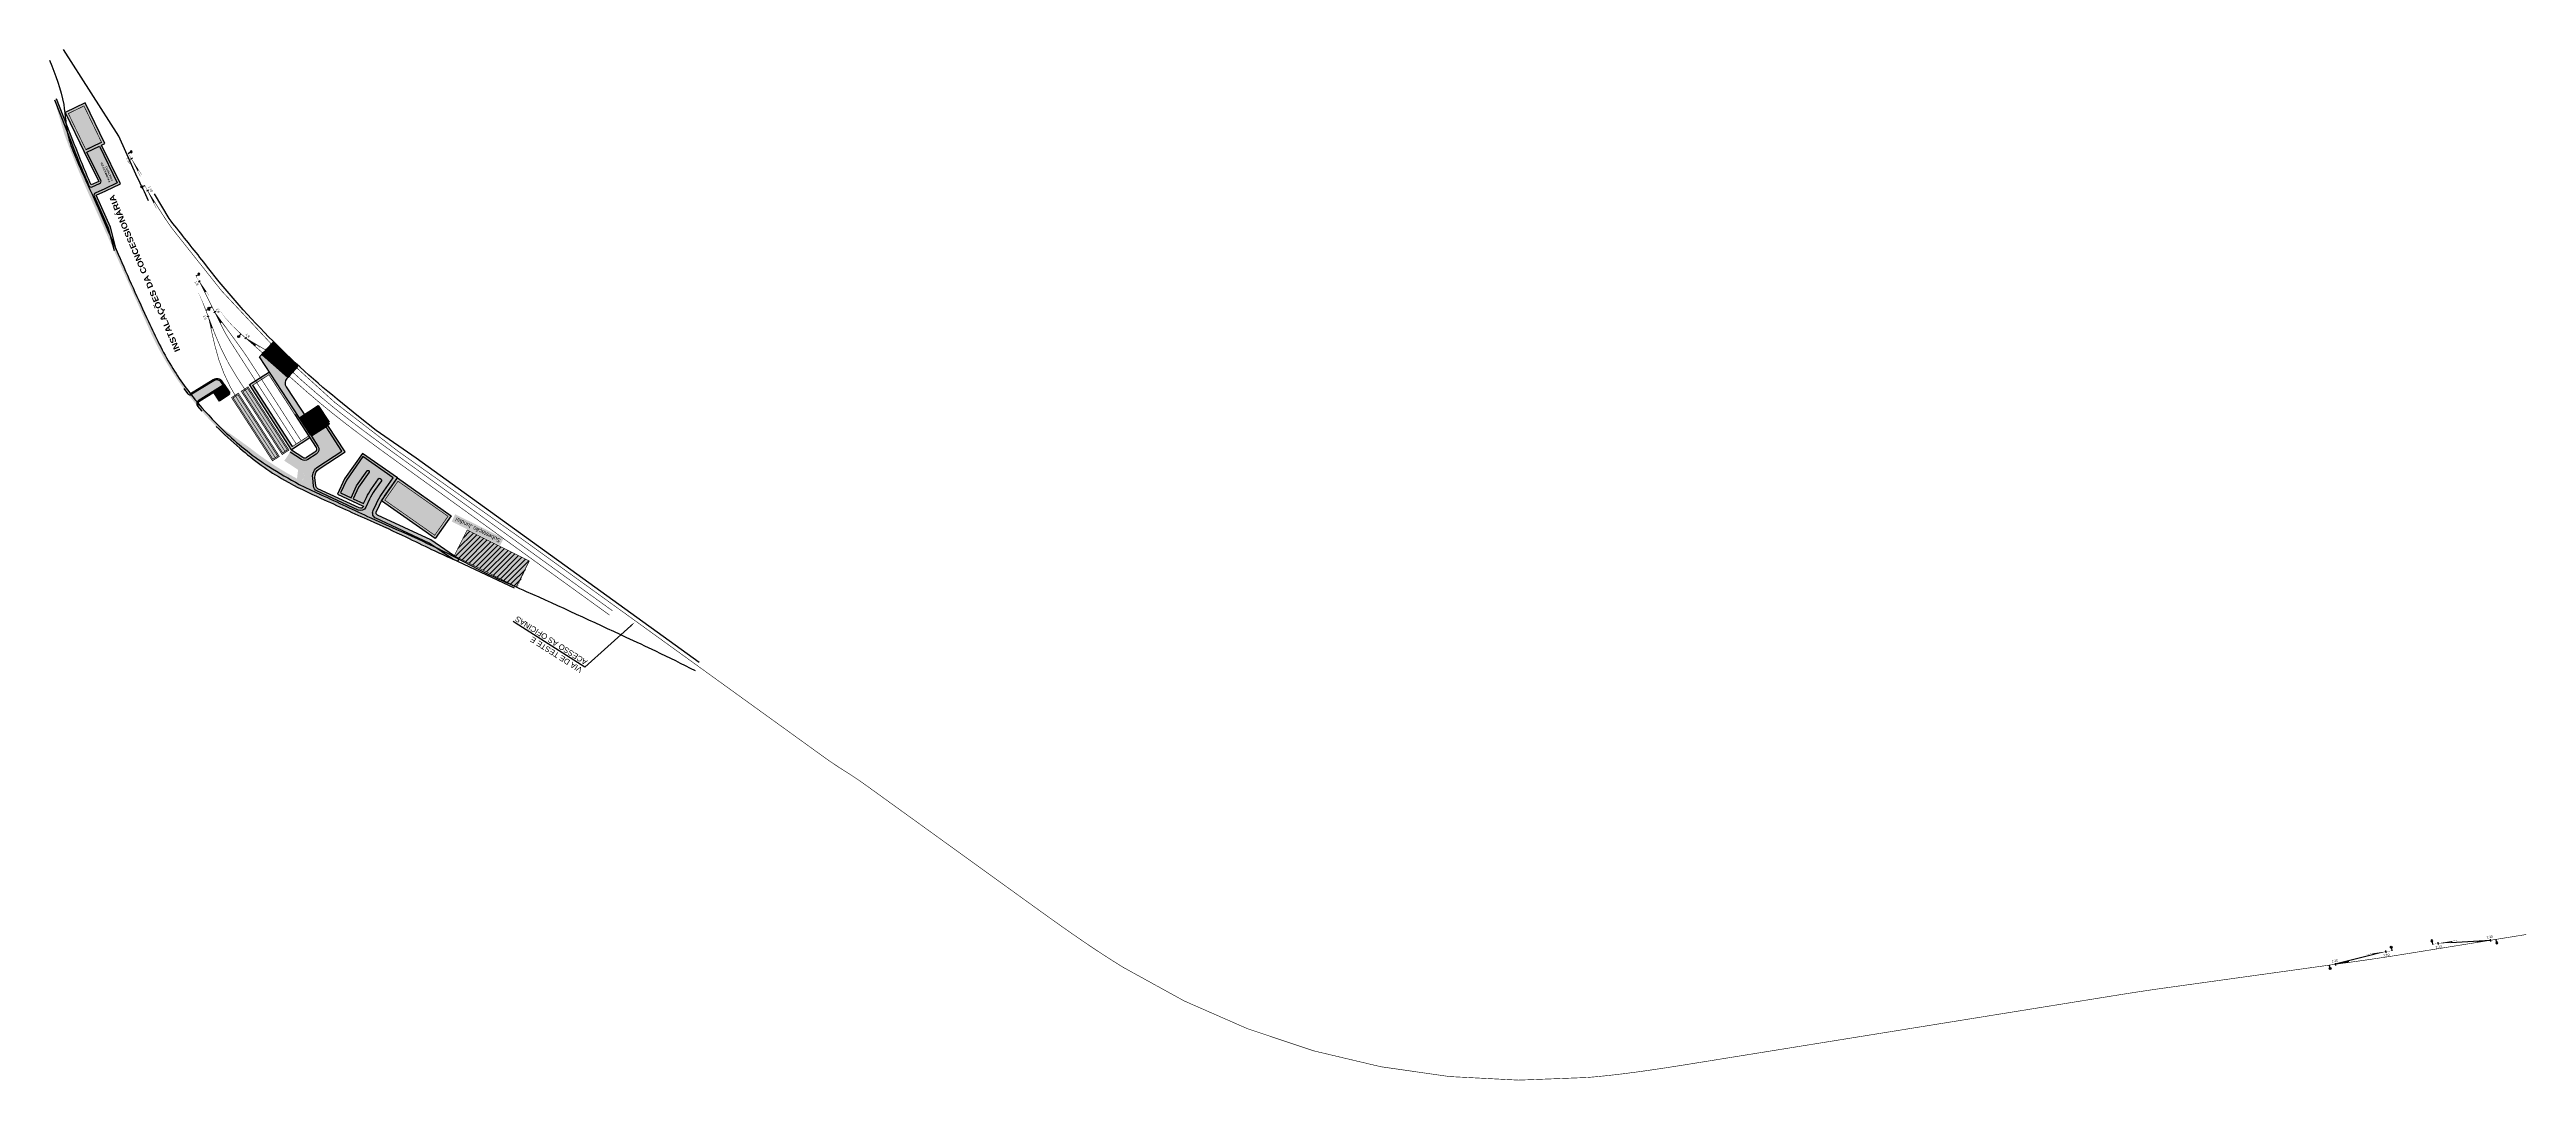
# Model space of a CAD drawing. Header units: metres. Extents: x 286532 to 329498, y 7396783 to 7466136.
# Drawn here: x 308363 to 310504, y 7432509 to 7433400 of the extents above; entities that cross this region are included whole.
import ezdxf
from ezdxf import colors
from ezdxf.entities.mleader import LeaderData, LeaderLine
from ezdxf.enums import TextEntityAlignment as Align
from ezdxf.math import Vec2, Vec3

# ---------------------------------------------------------------- set-up
doc = ezdxf.new("R2010")
doc.units = ezdxf.units.M
doc.header["$LTSCALE"] = 10
doc.linetypes.add('DASHED', pattern=[0.75, 0.5, -0.25])
for name, color, linetype, lineweight in [('_AUXILIAR', 7, 'Continuous', 30), ('_HATCH CALÇADA PÁTIO JUNDIAI', 254, 'Continuous', 30), ('_HATCH PAVIMENTO BASE DE OPERAÇÃO', 253, 'Continuous', 30), ('_HATCH_VIÁRIO JUNDIAI', 252, 'Continuous', 30), ('U-HZ-PATIO-JUNDIAI-VIAS', 7, 'Continuous', 30)]:
    doc.layers.add(name, color=color, linetype=linetype, lineweight=lineweight)
for name, color, linetype in [('_EDIFICACOES_PATIO_JUNDIAI', 40, 'Continuous'), ('_LIMITES', 130, 'FENCELINE2'), ('_VIA DE TESTE', 130, 'Continuous'), ('_ÁREA A DESAPROPRIAR', 11, 'Continuous'), ('TEXTO', 3, 'Continuous'), ('U-HZ-AMV', 3, 'Continuous')]:
    doc.layers.add(name, color=color, linetype=linetype)
doc.layers.add('Subestação', color=7, linetype='Continuous', true_color=0xf5f500)
doc.layers.add('Texto Subestação', color=7, linetype='Continuous', true_color=0xf0f000)
doc.styles.add('ARIAL', font='arial.ttf')
doc.styles.add('ARIAL_NEGRITO', font='ariblk.ttf')
doc.styles.get("Standard").update_dxf_attribs({"font": 'arial.ttf'})
doc.linetypes.add('FENCELINE2', pattern='A,0.25,-0.1,[132,ltypeshp.shx,S=0.1,R=0,X=-0.1,Y=0],-0.1,1', length=1.45)
pattern_1 = [(0, (0, 0), (0, 0.6985000000000001), [0.508, -0.1905]), (90, (0, 0), (-0.6985000000000001, 4.277078946022132e-17), [0.508, -0.1905])]

# ---------------------------------------------------------------- blocks, each defined once
blk = doc.blocks.new('AMV 1_8 - METADE')
at = {"layer": 'U-HZ-AMV'}
h = blk.add_hatch(color=250, dxfattribs=at)
h.dxf.hatch_style = 1
h.paths.add_polyline_path([(10.74000000001979, 1.534285713922665), (2.91038304567337e-11, 4.157563182616286e-12), (10.74000000001979, 4.157563182616286e-12)])
at = {"layer": 'U-HZ-AMV', "ltscale": 5}
blk.add_hatch(color=256, dxfattribs=at).paths.add_polyline_path([(-4.456666666927049, -3.066243269476607, 1), (-6.123333332972834, -3.066243269476607, 1)])
for p, q in [((-5.289999999949941, -2.232909936453715), (-5.289999999949941, 4.157563182616286e-12)), ((2.91038304567337e-11, 1.000000000004158), (-2.91038304567337e-11, -0.9999999999958424))]:
    blk.add_line(p, q, dxfattribs=at)
at = {"layer": 'U-HZ-AMV', "ltscale": 5, "const_width": 0.2, "flags": 128}
blk.add_lwpolyline([(-5.289999999949941, 4.157563182616286e-12), (14.70000000004075, 4.157563182616286e-12)], dxfattribs=at)
at = {"layer": 'U-HZ-AMV', "const_width": 0.2, "flags": 128}
blk.add_lwpolyline([(2.91038304567337e-11, 4.157563182616286e-12), (14.70000000004075, 2.099999999631629)], dxfattribs=at)
at = {"layer": 'U-HZ-AMV', "ltscale": 5}
blk.add_circle((-5.289999999949941, -3.066243269476607), 0.8333333330228923, dxfattribs=at)
at = {"layer": 'U-HZ-AMV', "style": 'ARIAL'}
blk.add_attdef('1:8', text='', height=2, dxfattribs=at).set_placement((1.818989403545856e-12, 3), align=Align.MIDDLE_CENTER)
blk = doc.blocks.new('A$C266F30CB')
at = {"layer": '_AUXILIAR'}
h = blk.add_hatch(dxfattribs=at)
h.set_pattern_fill('ANGLE', color=30, scale=0.1)
h.set_pattern_definition(pattern_1)
edge = h.paths.add_edge_path()
edge.add_arc((309060.9114227036, 7433651.616615461), 717.4999999701635, 225.0083573738877, 227.4046982952247, ccw=False)
edge.add_line((308553.6363164351, 7433144.193501564), (308555.6685479032, 7433146.40390044))
edge.add_arc((309060.9114227082, 7433651.61661545), 714.4999999644208, 224.9982898516547, 227.4046982943853)
edge.add_line((308577.3266715836, 7433125.63559067), (308575.2962247625, 7433123.427132904))
h = blk.add_hatch(dxfattribs=at)
h.set_pattern_fill('ANGLE', color=30, scale=0.1)
h.set_pattern_definition(pattern_1)
edge = h.paths.add_edge_path()
edge.add_line((308571.1370618779, 7433118.90333278), (308569.1060599391, 7433116.69427123))
edge.add_line((308569.1060599391, 7433116.69427123), (308546.9654644559, 7433136.114930829))
edge.add_arc((308712.8096578295, 7433325.186223004), 251.5000000009292, 228.6174161404287, 228.7443271103692, ccw=False)
edge.add_line((308546.5470760253, 7433136.482741605), (308548.5779832407, 7433138.69170013))
edge.add_arc((308712.8096579663, 7433325.186222883), 248.5000000002166, 228.6320587815642, 228.7443270688993)
edge.add_line((308548.9437252139, 7433138.370254392), (308571.1370618779, 7433118.90333278))
at = {"layer": '_HATCH PAVIMENTO BASE DE OPERAÇÃO'}
h = blk.add_hatch(color=256, dxfattribs=at)
h.dxf.hatch_style = 1
h.paths.add_polyline_path([(308553.6363164352, 7433144.193501564), (308549.5931612644, 7433139.795879647), (308551.6764148989, 7433141.959108501), (308574.1835647846, 7433122.216925106), (308575.2962247627, 7433123.427132902, -0.01045639083161931)])
h = blk.add_hatch(color=256, dxfattribs=at)
h.dxf.hatch_style = 1
h.paths.add_polyline_path([(308556.3459617321, 7433147.140703697), (308555.6685479035, 7433146.40390044, 0.01050032350321714), (308577.3266715834, 7433125.63559067), (308578.0034871902, 7433126.371743259, -0.01051504990565696)])
h = blk.add_hatch(color=256, dxfattribs=at)
h.dxf.hatch_style = 1
h.paths.add_polyline_path([(308549.5931612463, 7433139.795879628), (308548.577983241, 7433138.69170013, 0.0004898628163196319), (308548.943725186, 7433138.370254416), (308571.137061879, 7433118.903332779), (308572.1525628475, 7433120.007863555)])
at = {"layer": '_HATCH_VIÁRIO JUNDIAI', "ltscale": 0.7}
h = blk.add_hatch(color=256, dxfattribs=at)
h.dxf.hatch_style = 1
edge = h.paths.add_edge_path()
edge.add_arc((308712.8096579442, 7433325.186223025), 251.5000000920313, 228.6174161239336, 228.7443270432713, ccw=False)
edge.add_line((308546.5470760255, 7433136.482741605), (308544.6480252207, 7433134.417199451))
edge.add_line((308544.6480252207, 7433134.417199451), (308588.7462449622, 7433067.092880666))
edge.add_line((308588.7462449622, 7433067.092880666), (308592.9958768002, 7433069.724310664))
edge.add_line((308592.9958768002, 7433069.724310664), (308567.6532277186, 7433108.420599122))
edge.add_arc((308572.6723641218, 7433111.70819243), 5.999999999822085, 137.4046983113655, 213.2252698262949, ccw=False)
edge.add_line((308568.2554485862, 7433115.769086071), (308569.1060599427, 7433116.694271227))
edge.add_line((308569.1060599427, 7433116.694271227), (308546.9654642891, 7433136.114930975))
at = {"layer": '_EDIFICACOES_PATIO_JUNDIAI'}
blk.add_lwpolyline([(308551.6764148989, 7433141.959108501), (308549.5931612459, 7433139.795879628), (308572.1525628461, 7433120.007863556), (308574.1835647848, 7433122.216925106)], close=True, dxfattribs=at)
blk.add_lwpolyline([(308571.1370618779, 7433118.90333278), (308569.1060599391, 7433116.69427123), (308546.9654644559, 7433136.114930829, -0.0005537536271917465), (308546.5470760253, 7433136.482741605), (308548.5779832407, 7433138.69170013, 0.0004898628540760939), (308548.9437252139, 7433138.370254392), (308571.1370618779, 7433118.90333278)], format="xyb", dxfattribs=at)
blk.add_arc((309060.9114227526, 7433651.616615497), 713.5000000287584, 224.9949151813536, 227.4046982942477, dxfattribs=at)
at = {"layer": '_HATCH CALÇADA PÁTIO JUNDIAI', "ltscale": 0.7}
blk.add_lwpolyline([(308588.7462449622, 7433067.092880666), (308588.7462449622, 7433067.092880666), (308544.6480252207, 7433134.417199451), (308556.3459617321, 7433147.140703697)], dxfattribs=at)
blk.add_lwpolyline([(308575.2962247625, 7433123.427132904), (308577.3266715836, 7433125.63559067, -0.01050032350349385), (308555.6685479032, 7433146.40390044), (308553.6363164351, 7433144.193501564, 0.01045639083140397), (308575.296224762, 7433123.427132903), (308568.2554485872, 7433115.769086072, 0.3434521224169091), (308567.6532277187, 7433108.420599122), (308592.9288586312, 7433069.832541757)], format="xyb", dxfattribs=at)
blk = doc.blocks.new('A$C35DB650C')
at = {"layer": '_AUXILIAR'}
h = blk.add_hatch(dxfattribs=at)
h.set_pattern_fill('ANGLE', color=30, scale=0.1)
h.set_pattern_definition(pattern_1)
h.paths.add_polyline_path([(308551.6764148989, 7433141.959108501), (308549.5931612459, 7433139.795879628), (308572.1525628461, 7433120.007863556), (308574.1835647848, 7433122.216925106)])
at = {"layer": '_EDIFICACOES_PATIO_JUNDIAI'}
blk.add_lwpolyline([(308551.6764148989, 7433141.959108501), (308549.5931612459, 7433139.795879628), (308572.1525628461, 7433120.007863556), (308574.1835647848, 7433122.216925106)], close=True, dxfattribs=at)
blk = doc.blocks.new('AMV 1_10 METADE')
at = {"layer": 'U-HZ-AMV'}
h = blk.add_hatch(color=250, dxfattribs=at)
h.dxf.hatch_style = 1
h.paths.add_polyline_path([(11.97099999996135, 1.197100000455976), (0, 0), (11.97099999996135, 0)])
at = {"layer": 'U-HZ-AMV', "ltscale": 5}
blk.add_hatch(color=256, dxfattribs=at).paths.add_polyline_path([(-4.195666667015757, -3.066243269480765, 1), (-5.862333333061542, -3.066243269480765, 1)])
for p, q in [((-5.02900000003865, -2.232909936457872), (-5.02900000003865, 0)), ((0, 1), (-5.820766091346741e-11, -1))]:
    blk.add_line(p, q, dxfattribs=at)
at = {"layer": 'U-HZ-AMV', "const_width": 0.2, "flags": 128}
for points in [[(-5.02900000003865, 0), (16.99999999994179, 0)], [(0, 0), (16.99999999994179, 1.700000000186265)]]:
    blk.add_lwpolyline(points, dxfattribs=at)
at = {"layer": 'U-HZ-AMV', "ltscale": 5}
blk.add_circle((-5.02900000003865, -3.066243269480765), 0.8333333330228923, dxfattribs=at)
at = {"layer": 'U-HZ-AMV', "style": 'ARIAL'}
blk.add_attdef('1:10', text='', height=2, dxfattribs=at).set_placement((1.818989403545856e-12, 3), align=Align.MIDDLE_CENTER)
blk = doc.blocks.new('A$C5B173561')
at = {"layer": '_VIA DE TESTE', "lineweight": 30, "const_width": 0.5, "flags": 128}
blk.add_lwpolyline([(310503.7415865854, 7432635.343655031), (310396.098973114, 7432618.001887182, -0.005453378994177209), (310357.0810795887, 7432612.151758921), (310331.605928145, 7432608.615796996), (310191.6203002027, 7432589.185731916, 0.005453379051895151), (310152.9799122193, 7432583.39220476), (309792.3574295004, 7432525.294104254), (309789.1722231614, 7432524.781038046), (309785.9856794808, 7432524.268276132), (309782.7975994673, 7432523.756306769), (309779.607901973, 7432523.245637873), (309776.4165067144, 7432522.736778163), (309773.2233341243, 7432522.230237137), (309770.0258323035, 7432521.726135177), (309766.8285175209, 7432521.225710864), (309763.6291944563, 7432520.729140172), (309760.4277897018, 7432520.236936277), (309757.2242319835, 7432519.749613275), (309754.018452424, 7432519.267686171), (309750.810384915, 7432518.791670905), (309747.5999662531, 7432518.322084302), (309744.3871365541, 7432517.859444084), (309741.1718394795, 7432517.404268824), (309737.9540224615, 7432516.957077891), (309734.7336370817, 7432516.518391404), (309731.5106392666, 7432516.088730152), (309728.2849896851, 7432515.668615516), (309725.0566538766, 7432515.258569353), (309721.8256027237, 7432514.859113898), (309718.5918126669, 7432514.470771613), (309715.3552658721, 7432514.094065031), (309712.1159507352, 7432513.729516597), (309708.873862088, 7432513.377648471), (309705.6290013129, 7432513.038982302), (309702.3813770424, 7432512.714039029), (309699.1310048982, 7432512.403338572), (309695.8779082035, 7432512.107399612), (309692.627657218, 7432511.827216743, -0.1593152012575791), (309291.5073112856, 7432606.759544758), (309288.7118415738, 7432608.476578493), (309285.9210313933, 7432610.209239467), (309283.139468984, 7432611.954077308), (309280.3669264013, 7432613.7106003), (309277.6031698652, 7432615.478320844), (309274.8479600155, 7432617.256755382), (309272.1010521672, 7432619.045424293), (309269.3621965572, 7432620.843851796), (309266.6311385888, 7432622.651565852), (309263.9076190698, 7432624.468098054), (309261.1913744608, 7432626.292983526), (309258.4821371075, 7432628.125760796), (309255.7796354712, 7432629.965971695), (309253.083594368, 7432631.813161229), (309250.3937351936, 7432633.666877451), (309247.7097761499, 7432635.526671349), (309245.0314324678, 7432637.392096707), (309242.3584166347, 7432639.262709984), (309239.6904386116, 7432641.138070168), (309237.0272060482, 7432643.017738655), (309234.3684245036, 7432644.90127911), (309231.7137976585, 7432646.788257315), (309229.0630275284, 7432648.678241051), (309226.4158146754, 7432650.570799938), (309223.7736127084, 7432652.464248146), (309221.1323179342, 7432654.360881002), (309218.4936760165, 7432656.25880828), (309215.857383685, 7432658.157605415), (309213.223137246, 7432660.056848972), (309210.5906327912, 7432661.956116497), (309207.9595664035, 7432663.854986368), (309068.2334639161, 7432764.702534749, 0.01759247946469175), (309050.6968573991, 7432776.444126329), (309050.5113742184, 7432776.55907901, -0.01759247947794116), (309032.974767688, 7432788.300670599), (308779.5819521217, 7432971.187359429, 0.002190393344880833), (308767.1101002917, 7432980.106102801), (308664.0204116445, 7433053.146115814, -0.08097453129064323), (308469.303681388, 7433245.006949365, -0.01736818000461389), (308459.550670006, 7433259.371855842), (308447.7551283861, 7433278.114185586)], format="xyb", dxfattribs=at)
at = {"layer": 'U-HZ-PATIO-JUNDIAI-VIAS'}
blk.add_lwpolyline([(308434.4679830499, 7433304.794634335, 0, 0, 0), (308491.3712939101, 7433190.533381771, 0, 0.4999999999999999, -0.02379648120327077), (308497.117825634, 7433177.471804647, 0.4999999999999999, 0.4999999999999999, 0), (308506.0787801734, 7433154.153350589, 0.4999999999999999, 0.4999999999999999, 0.05209010959887896), (308524.9364696328, 7433117.118708035, 0.4999999999999999, 0.4999999999999999, 0), (308566.617721467, 7433052.808635474, 0, 0, 0)], format="xyseb", dxfattribs=at)
at = {"layer": '_AUXILIAR', "ltscale": 0.7}
ref = blk.add_blockref('AMV 1_10 METADE', (308433.8819959826, 7433305.711897792), dxfattribs=dict(at, xscale=-1, rotation=122.5721779228923))
ref.add_attrib('1:10', '1:10', dxfattribs={"layer": 'U-HZ-AMV', "ltscale": 0.7, "height": 2, "rotation": 302.5721779184851, "style": 'ARIAL'}).set_placement((308431.3756981107, 7433304.110767681), align=Align.MIDDLE_CENTER)
at = {"layer": '_AUXILIAR', "ltscale": 0.7, "rotation": 296.4737896136425}
blk.add_blockref('AMV 1_10 METADE', (308447.7551283861, 7433278.114185586), dxfattribs=at).add_auto_attribs({'1:10': '1:10'})
blk = doc.blocks.new('A$C5E787E11')
at = {"layer": 'U-HZ-PATIO-JUNDIAI-VIAS'}
for points in [[(308471.7190409844, 7433229.994899932, 0, 0, 0), (308508.1456821205, 7433177.19915058, 0, 0.4999999999999999, 0.06177769920487793), (308528.605374823, 7433154.214792648, 0.4999999999999999, 0.4999999999999999, 0), (308576.3014460683, 7433112.378105612, 0.4999999999999999, 0.4999999999999999, 0.01267379429535721), (308604.2475925867, 7433088.515251388, 0.4999999999999999, 0.4999999999999999, 0), (308606.2856420372, 7433086.868407452, 0.4999999999999999, 0.4999999999999999, 0), (308608.3388485161, 7433085.221167072, 0.4999999999999999, 0.4999999999999999, 0), (308610.3962736434, 7433083.581964989, 0.4999999999999999, 0.4999999999999999, 0), (308612.4576952357, 7433081.950576292, 0.4999999999999999, 0.4999999999999999, 0), (308614.522893642, 7433080.326773698, 0.4999999999999999, 0.4999999999999999, 0), (308616.5916517664, 7433078.71032769, 0.4999999999999999, 0.4999999999999999, 0), (308618.6637550146, 7433077.101006665, 0.4999999999999999, 0.4999999999999999, 0), (308620.738991103, 7433075.498577214, 0.4999999999999999, 0.4999999999999999, 0), (308622.8171502126, 7433073.902804096, 0.4999999999999999, 0.4999999999999999, 0), (308624.8980247671, 7433072.313450496, 0.4999999999999999, 0.4999999999999999, 0), (308626.981409418, 7433070.73027814, 0.4999999999999999, 0.4999999999999999, 0), (308629.0671010672, 7433069.153047357, 0.4999999999999999, 0.4999999999999999, 0), (308631.1548986165, 7433067.581517326, 0.4999999999999999, 0.4999999999999999, 0), (308633.2446030317, 7433066.015446105, 0.4999999999999999, 0.4999999999999999, 0), (308635.3360172114, 7433064.454590781, 0.4999999999999999, 0.4999999999999999, 0), (308637.4289459636, 7433062.898707545, 0.4999999999999999, 0.4999999999999999, 0), (308639.5231958447, 7433061.347551854, 0.4999999999999999, 0.4999999999999999, 0), (308641.6185750645, 7433059.800878541, 0.4999999999999999, 0.4999999999999999, 0), (308643.7148935669, 7433058.258441796, 0.4999999999999999, 0.4999999999999999, 0), (308645.8119626977, 7433056.719995428, 0.4999999999999999, 0.4999999999999999, 0), (308647.9095953551, 7433055.185292797, 0.4999999999999999, 0.4999999999999999, 0), (308650.0076113895, 7433053.654082886, 0.4999999999999999, 0.4999999999999999, 0), (308652.111508532, 7433052.121988853, 0.4999999999999999, 0.4999999999999999, 0), (308654.2090111293, 7433050.597558185, 0.4999999999999999, 0.4999999999999999, 0), (308656.3063403291, 7433049.075880896, 0.4999999999999999, 0.4999999999999999, 0), (308658.4033149467, 7433047.556710051, 0.4999999999999999, 0.4999999999999999, 0), (308660.4997548074, 7433046.039798734, 0.4999999999999999, 0.4999999999999999, 0), (308662.5954804608, 7433044.524900266, 0.4999999999999999, 0.4999999999999999, 0), (308664.6903132083, 7433043.011768176, 0.4999999999999999, 0.4999999999999999, 0), (308666.7840749737, 7433041.500156315, 0.4999999999999999, 0.4999999999999999, 0), (308670.4079207281, 7433038.884531377, 0.4999999999999999, 0.4999999999999999, 0.0009981394556538468), (308670.4565509643, 7433038.849578416, 0.4999999999999999, 0.4999999999999999, 0), (308670.5682860547, 7433038.768920222, 0.4999999999999999, 0.4999999999999999, 0), (308670.6985367597, 7433038.674897781, 0.4999999999999999, 0.4999999999999999, 0), (308670.8287809888, 7433038.580881542, 0.4999999999999999, 0.4999999999999999, 0), (308670.9590188597, 7433038.486871327, 0.4999999999999999, 0.4999999999999999, 0), (308671.089250438, 7433038.392867003, 0.4999999999999999, 0.4999999999999999, 0), (308671.2194753435, 7433038.298868755, 0.4999999999999999, 0.4999999999999999, 0), (308671.3496939792, 7433038.204876197, 0.4999999999999999, 0.4999999999999999, 0), (308671.4799057341, 7433038.110889685, 0.4999999999999999, 0.4999999999999999, 0), (308671.6101111495, 7433038.016908738, 0.4999999999999999, 0.4999999999999999, 0), (308671.740309721, 7433037.922933627, 0.4999999999999999, 0.4999999999999999, 0), (308671.8705017589, 7433037.82896404, 0.4999999999999999, 0.4999999999999999, 0), (308672.0006868474, 7433037.735000189, 0.4999999999999999, 0.4999999999999999, 0), (308672.1308654185, 7433037.641041669, 0.4999999999999999, 0.4999999999999999, 0), (308672.2610369649, 7433037.547088758, 0.4999999999999999, 0.4999999999999999, 0), (308672.3912017795, 7433037.453141155, 0.4999999999999999, 0.4999999999999999, 0), (308672.5213595325, 7433037.359199007, 0.4999999999999999, 0.4999999999999999, 0), (308672.6515105292, 7433037.265262006, 0.4999999999999999, 0.4999999999999999, 0), (308672.7816543317, 7433037.171330378, 0.4999999999999999, 0.4999999999999999, 0), (308672.9134879462, 7433037.076179211, 0.4999999999999999, 0.4999999999999999, 0), (308846.9760826479, 7432911.446210158, 0, 0, 0)], [(308502.5730728435, 7433159.055785736, 0.4999999999999999, 0.4999999999999999, 0), (308505.8594379758, 7433144.777277799, 0.4999999999999999, 0.4999999999999999, 0.08743106319216722), (308526.1635297576, 7433096.839215048, 0.4999999999999999, 0.4999999999999999, 0), (308558.2261199802, 7433047.369791433, 0, 0, 0)]]:
    blk.add_lwpolyline(points, format="xyseb", dxfattribs=at)
for points, const_width in [([(308492.6036377185, 7433199.725352696), (308512.0095124657, 7433160.758559338, 0.02749679000805672), (308520.1584228045, 7433146.427802674), (308576.2191088855, 7433059.351900175)], 0.5), ([(308580.4231704635, 7433062.058533924), (308536.08283588, 7433130.929875308, 0.01452446508520371), (308527.8707226182, 7433142.906197851), (308505.8899686093, 7433173.046539344)], 0.4999999999999999), ([(308532.5822620387, 7433150.726459512), (308548.4882641943, 7433141.260729524, -0.04338362696723255)], 0.5)]:
    blk.add_lwpolyline(points, format="xyb", dxfattribs=dict(at, const_width=const_width))
at = {"layer": 'U-HZ-AMV', "ltscale": 0.7}
ref = blk.add_blockref('AMV 1_8 - METADE', (308500.1509433863, 7433169.579386515), dxfattribs=dict(at, xscale=-1, rotation=111.0916637967078))
ref.add_attrib('1:8', '1:8', dxfattribs={"ltscale": 0.7, "height": 1.999999999999998, "rotation": 291.0916637231125, "style": 'ARIAL'}).set_placement((308497.3761100046, 7433168.509131231), align=Align.MIDDLE_CENTER)
for p, rotation in [((308505.8899686093, 7433173.046539344), 296.4737896117615), ((308532.5822620387, 7433150.726459512), 318.7443270553445)]:
    blk.add_blockref('AMV 1_8 - METADE', p, dxfattribs=dict(at, rotation=rotation)).add_auto_attribs({'1:8': '1:8'})
blk = doc.blocks.new('A$C5A2B7416')
at = {"layer": 'U-HZ-AMV', "ltscale": 0.7}
ref = blk.add_blockref('AMV 1_8 - METADE', (308492.6036377185, 7433199.725352696), dxfattribs=dict(at, xscale=-1, rotation=124.6038919652136))
ref.add_attrib('1:8', '1:8', dxfattribs={"ltscale": 0.7, "height": 1.999999999999998, "rotation": 304.6038918920286, "style": 'ARIAL'}).set_placement((308490.1556797489, 7433198.036374176), align=Align.MIDDLE_CENTER)
blk = doc.blocks.new('A$C6D46399C')
at = {"layer": 'U-HZ-PATIO-JUNDIAI-VIAS', "const_width": 0.5}
blk.add_lwpolyline([(308548.4882641943, 7433141.260729524, -0.04338362696723255), (308568.9355599693, 7433125.231544019, 0.01754136287264469), (308607.0789685048, 7433092.012868623), (308609.107786191, 7433090.373484407), (308611.148902687, 7433088.735943541), (308613.1946097156, 7433087.106077561), (308615.2446894861, 7433085.483664671), (308617.2989265111, 7433083.868480677), (308619.3571076304, 7433082.260299121), (308621.419021972, 7433080.658891422), (308623.4844607608, 7433079.064027124), (308625.5532174862, 7433077.475473893), (308627.6250876847, 7433075.89299774), (308629.6998689233, 7433074.316363152), (308631.777360841, 7433072.745333126), (308633.8573648985, 7433071.179669423), (308635.9396844521, 7433069.619132582), (308638.0241246215, 7433068.063482073), (308640.1104922754, 7433066.512476358), (308642.1985958825, 7433064.965873049), (308644.2882454111, 7433063.423429024), (308646.3792524213, 7433061.884900386), (308648.4714297389, 7433060.350042738), (308650.5645916026, 7433058.818611099), (308652.6585544526, 7433057.290359352), (308654.7571166952, 7433055.762147839), (308656.8516326962, 7433054.23988591), (308658.946400506, 7433052.720065616), (308661.0412396045, 7433051.202440911), (308663.1359703626, 7433049.686765632), (308665.2304137768, 7433048.172793688), (308667.3243914653, 7433046.660279069), (308669.4177255745, 7433045.14897592), (308673.0415712525, 7433042.533351039, 0.001195840592432685), (308673.0823665089, 7433042.504053921), (308673.202118778, 7433042.417608368), (308673.3323413281, 7433042.323606249), (308673.4625591171, 7433042.229609097), (308673.5927721895, 7433042.135616784), (308673.7229805667, 7433042.041629207), (308673.8531839966, 7433041.947646459), (308673.9833827459, 7433041.853668256), (308674.1135763126, 7433041.759694871), (308674.2437651751, 7433041.66572587), (308674.3739488753, 7433041.571761495), (308674.5041276411, 7433041.477801488), (308674.6343011878, 7433041.383845965), (308674.7644697936, 7433041.289894638), (308674.8946331035, 7433041.195947672), (308675.0247912653, 7433041.10200487), (308675.1549440839, 7433041.008066285), (308675.2850917122, 7433040.914131714), (308675.4152339329, 7433040.820201228), (308675.5470669179, 7433040.725050517), (308849.6096616201, 7432915.095081463)], format="xyb", dxfattribs=at)

msp = doc.modelspace()

# ---------------------------------------------------------------- hatches: boundary and pattern name
at = {"layer": '_EDIFICACOES_PATIO_JUNDIAI', "transparency": 33554559}
h = msp.add_hatch(color=256, dxfattribs=at)
h.dxf.hatch_style = 1
h.paths.add_polyline_path([(308392.8790962452, 7433351.202716616), (308408.1245200172, 7433319.697525711), (308394.6222953427, 7433313.163772666), (308379.3768715715, 7433344.66896357)])
h = msp.add_hatch(color=256, dxfattribs=at)
h.dxf.hatch_style = 1
h.paths.add_polyline_path([(308513.1537119576, 7433109.990776965), (308517.8855062725, 7433102.690083672), (308510.5848129793, 7433097.958289357), (308505.8530186643, 7433105.258982651)])
h = msp.add_hatch(color=256, dxfattribs=at)
h.dxf.hatch_style = 1
h.paths.add_polyline_path([(308526.0025380226, 7433101.684174433), (308521.8067372794, 7433098.964752413), (308556.1282196084, 7433046.010080423), (308560.3240203515, 7433048.729502445)])
h = msp.add_hatch(color=256, dxfattribs=at)
h.dxf.hatch_style = 1
h.paths.add_polyline_path([(308534.3941395099, 7433107.123018472), (308530.1983387662, 7433104.403596453), (308564.5198210948, 7433051.448924464), (308568.7156218388, 7433054.168346484)])
h = msp.add_hatch(color=256, dxfattribs=at)
h.dxf.hatch_style = 1
h.paths.add_polyline_path([(308595.1015541098, 7433089.132570535), (308602.9878779679, 7433076.96474838), (308590.8200558122, 7433069.078424522), (308582.9337319537, 7433081.246246677)])
h = msp.add_hatch(color=256, dxfattribs=at)
h.dxf.hatch_style = 1
h.paths.add_polyline_path([(308664.3212168363, 7433027.009861682), (308707.5330540423, 7432996.668847769), (308696.0402457426, 7432980.300727617), (308652.8284085359, 7433010.641741528)])
h = msp.add_hatch(color=256, dxfattribs=at)
h.dxf.hatch_style = 1
h.paths.add_polyline_path([(308724.1022942911, 7432984.898254776), (308777.7739767517, 7432958.077544464), (308766.5986807885, 7432935.714343438), (308712.9269983249, 7432962.535053752)])
at = {"layer": '_HATCH CALÇADA PÁTIO JUNDIAI', "ltscale": 0.7}
h = msp.add_hatch(color=256, dxfattribs=at)
h.dxf.hatch_style = 1
edge = h.paths.add_edge_path()
edge.add_line((308369.1186537697, 7433357.280672728), (308367.260341214, 7433356.54129837))
edge.add_line((308367.260341214, 7433356.54129837), (308382.0615257015, 7433319.340621018))
edge.add_arc((309115.4620470845, 7433597.643562344), 784.4289973704726, 200.7802133802438, 203.7030263779297)
edge.add_arc((308399.0376949866, 7433283.110124301), 2.000000000187708, 203.7030263839817, 294.0176713364629)
edge.add_line((308399.8517317512, 7433281.283284366), (308406.4241587927, 7433284.211946668))
edge.add_arc((308405.610122028, 7433286.038786603), 2.000000000594202, 294.017671337986, 385.9814088081271)
edge.add_line((308407.4079945089, 7433286.914945574), (308395.4934669491, 7433311.363478237))
edge.add_line((308395.4934669491, 7433311.363478237), (308406.2957384575, 7433316.59071864))
edge.add_line((308406.2957384575, 7433316.59071864), (308421.7062610683, 7433284.925838122))
edge.add_line((308421.7062610683, 7433284.925838122), (308410.9447304194, 7433279.657586608))
edge.add_line((308410.9447304194, 7433279.657586608), (308402.616980518, 7433275.954480003))
edge.add_arc((308403.4296027505, 7433274.127010411), 2.000000000585126, 113.9733145497375, 204.1614594388367)
edge.add_line((308401.6048114538, 7433273.308391621), (308413.8840933107, 7433245.936522173))
edge.add_line((308413.8840933107, 7433245.936522173), (308418.8768964474, 7433226.256026323))
edge.add_line((308418.8768964474, 7433226.256026323), (308420.7462683208, 7433227.094644386))
edge.add_line((308420.7462683208, 7433227.094644386), (308415.7799735809, 7433246.596675824))
edge.add_line((308415.7799735809, 7433246.596675824), (308403.4296027505, 7433274.127010412))
edge.add_line((308403.4296027505, 7433274.127010412), (308411.791014116, 7433277.845085285))
edge.add_line((308411.791014116, 7433277.845085285), (308424.3777781366, 7433284.006870329))
edge.add_line((308424.3777781366, 7433284.006870329), (308407.2208310767, 7433319.260228857))
edge.add_line((308407.2208310767, 7433319.260228857), (308392.8170010519, 7433312.290187213))
edge.add_line((308392.8170010519, 7433312.290187213), (308405.610122028, 7433286.038786603))
edge.add_line((308405.610122028, 7433286.038786603), (308399.0376949867, 7433283.1101243))
edge.add_arc((309115.4620471016, 7433597.643562349), 782.428997388161, 200.779043245041, 203.7030263777868, ccw=False)
edge.add_line((308383.9257531529, 7433320.065129127), (308369.1186537702, 7433357.280672729))
h = msp.add_hatch(color=256, dxfattribs=at)
h.dxf.hatch_style = 1
h.paths.add_polyline_path([(308410.7959837095, 7433318.768396165), (308393.8082257921, 7433353.874180317), (308376.7054078724, 7433345.598093129), (308393.6931657892, 7433310.492308975)])
h.paths.add_polyline_path([(308394.6222953402, 7433313.163772671), (308379.3768715685, 7433344.668963576), (308392.879096242, 7433351.202716622), (308408.1245200142, 7433319.697525717)], flags=16)
h = msp.add_hatch(color=256, dxfattribs=at)
h.dxf.hatch_style = 1
edge = h.paths.add_edge_path()
edge.add_line((308567.1167298609, 7433046.339687108), (308566.0048772691, 7433044.677082672))
edge.add_line((308566.0048772699, 7433044.677082673), (308577.9604682998, 7433036.868026446))
edge.add_line((308577.9604682995, 7433036.868026446), (308576.9940917187, 7433029.236731741))
edge.add_arc((308707.5363115676, 7433274.262827272), 277.6311557698413, 231.6601631947075, 241.95270846403838, ccw=False)
edge.add_line((308535.3148970336, 7433056.504146549), (308508.3117408595, 7433075.908857888))
edge.add_arc((308707.5363115051, 7433274.262827187), 281.1311556653859, 202.8769923017417, 224.8745362285231, ccw=False)
edge.add_line((308448.5184861259, 7433164.971963793), (308420.6853654947, 7433227.134424401))
edge.add_line((308420.6853654948, 7433227.134424401), (308418.8159936203, 7433226.295806338))
edge.add_line((308418.8159936196, 7433226.295806337), (308446.6845347396, 7433164.173763847))
edge.add_arc((308707.5363115076, 7433274.262827188), 283.1311556676532, 202.8815371832922, 224.910974007158)
edge.add_line((308507.0215169175, 7433074.370184851), (308526.4590106851, 7433060.759275995))
edge.add_arc((308720.9860747868, 7433296.992271952), 306.0176580633482, 230.5301064181494, 241.7275674788698)
edge.add_arc((308578.4046907395, 7433031.884408264), 5.000000000310562, 241.7275674844398, 358.6307671259073)
edge.add_arc((308573.5293186776, 7433030.212681692), 9.995211721246687, 8.934157696474946, 54.87223732534716)
edge.add_arc((308573.5261282041, 7433030.209070505), 10.00000102549611, 54.86919198291524, 56.8580992767995)
edge.add_line((308578.9932731976, 7433038.582262616), (308567.1167298616, 7433046.339687109))
edge = h.paths.add_edge_path()
edge.add_line((308603.6539745436, 7433075.232333045), (308601.9822311319, 7433074.134416748))
edge.add_line((308601.9822311316, 7433074.134416747), (308615.7983299785, 7433052.882749781))
edge.add_line((308615.7983299787, 7433052.882749781), (308595.0040187488, 7433039.40534432))
edge.add_arc((308600.4428627879, 7433031.013742835), 9.99999999921925, 122.9484606268129, 185.6070581899402)
edge.add_line((308590.4907090752, 7433030.036687838), (308591.2044642184, 7433022.766471813))
edge.add_arc((308596.1805410744, 7433023.254999309), 4.999999999032299, 185.6070581744973, 245.1073595559043)
edge.add_line((308594.0759445676, 7433018.71950887), (308629.768025969, 7433002.157368382))
edge.add_arc((308631.8726224765, 7433006.692858823), 5.000000000274428, 245.1073595501107, 335.1073595522066)
edge.add_line((308636.4081129183, 7433004.588262316), (308639.5640635433, 7433011.389463327))
edge.add_arc((308684.9189679824, 7432990.34349823), 50.00000003551033, 144.925545878664, 155.1073595462092, ccw=False)
edge.add_line((308643.9986675653, 7433019.075518997), (308649.8423185986, 7433027.398078617))
edge.add_arc((308649.0239125926, 7433027.972719031), 0.9999999990628979, 324.9255458579492, 444.9255458809265)
edge.add_arc((308648.2055065839, 7433028.547359446), 0.9999999997556819, 24.92554583313194, 144.9255458866961)
edge.add_line((308647.3871005765, 7433029.121999861), (308641.3898694405, 7433020.580710625))
edge.add_arc((308682.3101698284, 7432991.848689873), 50.00000000362572, 144.9255458724857, 155.1073595492743)
edge.add_line((308636.9552654164, 7433012.894654953), (308634.5286572554, 7433007.665216398))
edge.add_line((308634.5286572554, 7433007.665216398), (308625.4576763745, 7433011.874409414))
edge.add_line((308625.4576763743, 7433011.874409414), (308630.1342073458, 7433021.952522459))
edge.add_line((308630.1342073461, 7433021.952522459), (308639.2037884978, 7433034.869469316))
edge.add_arc((308638.3855411449, 7433035.44320308), 0.9993493702700619, 324.9628604695116, 468.3833182654717)
edge.add_arc((308638.3838764029, 7433035.44196625), 1.000000008146622, 108.2704541796213, 145.0010621908935)
edge.add_line((308637.5647137186, 7433036.015527505), (308628.3950085957, 7433022.955983544))
edge.add_line((308628.395008596, 7433022.955983543), (308623.6434801983, 7433012.716248015))
edge.add_line((308623.6434801979, 7433012.716248016), (308614.5724993155, 7433016.92544103))
edge.add_line((308614.5724993157, 7433016.925441029), (308619.6990148489, 7433027.973288973))
edge.add_line((308619.6990148491, 7433027.973288973), (308633.9792917268, 7433048.311337053))
edge.add_line((308633.9792917267, 7433048.311337053), (308660.1682839719, 7433029.922843771))
edge.add_line((308660.1682839722, 7433029.922843772), (308650.0858631899, 7433015.563405198))
edge.add_arc((308691.006163527, 7432986.831384476), 49.99999994471086, 144.9255458681154, 155.1073595555739)
edge.add_line((308645.6512591666, 7433007.877349527), (308642.7577995353, 7433001.641827206))
edge.add_arc((308647.2932899758, 7432999.537230698), 4.999999999884126, 155.1073595502413, 245.1073595585813)
edge.add_line((308645.1886934687, 7432995.001740256), (308691.2299917743, 7432973.637268902))
edge.add_line((308691.2299917742, 7432973.637268902), (308711.6028578898, 7432959.802759359))
edge.add_line((308711.6028578898, 7432959.80275936), (308715.9549852917, 7432957.743764298))
edge.add_line((308715.9549852918, 7432957.743764297), (308716.9182280368, 7432959.8195913))
edge.add_line((308716.9182280372, 7432959.8195913), (308692.7137657704, 7432976.256005418))
edge.add_line((308692.7137657701, 7432976.256005418), (308646.4514513733, 7432997.723034522))
edge.add_arc((308647.2932899761, 7432999.537230699), 2.00000000120919, 155.1073595724886, 245.107359570976, ccw=False)
edge.add_line((308645.4790937984, 7433000.379069301), (308648.2600572917, 7433006.372157899))
edge.add_arc((308693.6149616746, 7432985.32619284), 49.99999996826661, 144.925545872728, 155.1073595563374, ccw=False)
edge.add_line((308652.6946613148, 7433014.058213571), (308663.7727828246, 7433029.835734542))
edge.add_line((308663.7727828253, 7433029.835734542), (308633.4917605417, 7433051.097429899))
edge.add_line((308633.4917605412, 7433051.097429899), (308617.9598160996, 7433028.97675006))
edge.add_line((308617.9598160995, 7433028.97675006), (308611.916464536, 7433015.953083456))
edge.add_line((308611.9164645359, 7433015.953083456), (308633.6868186527, 7433005.851020221))
edge.add_line((308633.6868186529, 7433005.851020221), (308634.5939167414, 7433005.43010092))
edge.add_arc((308631.8726224765, 7433006.692858823), 2.999999999499415, 245.1073595210743, 335.1073595817166, ccw=False)
edge.add_line((308630.6098645711, 7433003.97156456), (308594.9177831706, 7433020.533705046))
edge.add_arc((308596.1805410747, 7433023.25499931), 2.99999999879573, 185.607058147065, 245.1073595472929, ccw=False)
edge.add_line((308593.1948949613, 7433022.961882812), (308592.4811398176, 7433030.232098836))
edge.add_arc((308600.4428627854, 7433031.013742835), 7.99999999649024, 122.9484606162012, 185.6070581986638, ccw=False)
edge.add_line((308596.0917875568, 7433037.727024023), (308618.5644190842, 7433052.292198293))
edge.add_line((308618.5644190845, 7433052.292198293), (308603.653974544, 7433075.232333045))
edge = h.paths.add_edge_path()
edge.add_line((308589.3420122233, 7433066.027079225), (308587.6702688113, 7433064.929162929))
edge.add_line((308587.6702688116, 7433064.929162929), (308593.3743413916, 7433056.224117144))
edge.add_arc((308590.8568609472, 7433054.592463932), 2.999999998599177, -57.05153938177318, 32.948460647214915, ccw=False)
edge.add_line((308592.4885141576, 7433052.074983487), (308585.2448794541, 7433047.380170522))
edge.add_arc((308583.6132262419, 7433049.897650966), 2.99999999878641, 236.8485586395086, 302.9484606568201, ccw=False)
edge.add_line((308581.9726646555, 7433047.385966735), (308572.0966609558, 7433053.836694989))
edge.add_line((308572.0966609556, 7433053.83669499), (308571.0083335234, 7433052.158981464))
edge.add_arc((308590.5556383897, 7433081.23465342), 35.03557944742806, 236.0874251365018, 237.5827320726036)
edge.add_line((308571.773721654, 7433051.658794497), (308580.8789569308, 7433045.711510581))
edge.add_arc((308583.6132262423, 7433049.897650966), 4.999999998472647, 236.8485586373587, 302.9484606459781)
edge.add_line((308586.332648262, 7433045.701850224), (308593.5762829656, 7433050.396663188))
edge.add_arc((308590.8568609458, 7433054.592463933), 5.000000000723566, 302.9484606268857, 392.9484606213297)
edge.add_line((308595.0526616891, 7433057.311885952), (308589.3420122237, 7433066.027079225))
h = msp.add_hatch(color=256, dxfattribs=at)
h.dxf.hatch_style = 1
h.paths.add_polyline_path([(308553.0970212602, 7433121.518200211), (308535.8238511473, 7433110.432991982), (308572.3208710927, 7433054.121679398), (308589.8091262366, 7433065.456332552)])
h.paths.add_polyline_path([(308587.0430371312, 7433066.04688404), (308572.9114225826, 7433056.887768503), (308538.5899402527, 7433109.842440492), (308552.7215548021, 7433119.001556031)], flags=16)
h = msp.add_hatch(color=256, dxfattribs=at)
h.dxf.hatch_style = 1
h.paths.add_polyline_path([(308505.0407450183, 7433113.793277074, -0.4090537268798936), (308511.8814970005, 7433112.269559579), (308513.273679923, 7433110.12155824), (308514.1169813797, 7433110.659053013), (308512.7206571503, 7433112.813443983, 0.4001927794101898), (308504.6682840255, 7433114.73619805), (308485.0663371437, 7433102.424515796, 0.0007365891985811256), (308485.5734819862, 7433101.769607194, 0.06446958602067372), (308486.2874305828, 7433102.103441734)])
h = msp.add_hatch(color=256, dxfattribs=at)
h.dxf.hatch_style = 1
h.paths.add_polyline_path([(308505.047244943, 7433103.692428125), (308504.5058042866, 7433104.527817812), (308491.6773012489, 7433096.356681445, 0.1177717484259685), (308490.7080529843, 7433095.354887972, 0.0009777911727140895), (308491.4092927026, 7433094.507969265, -0.1654450802174307), (308492.2147802637, 7433095.513404321)])
h = msp.add_hatch(color=256, dxfattribs=at)
h.dxf.hatch_style = 1
h.paths.add_polyline_path([(308517.8855062725, 7433102.690083672), (308510.5848129787, 7433097.958289357), (308505.8530186644, 7433105.258982651), (308513.1537119586, 7433109.990776965)], flags=16)
h.paths.add_polyline_path([(308514.1407606005, 7433110.674209167), (308504.5271239929, 7433104.546768756), (308509.9787340407, 7433096.135470574), (308519.5451597361, 7433102.33575278)])
h = msp.add_hatch(color=256, dxfattribs=at)
h.dxf.hatch_style = 1
h.paths.add_polyline_path([(308526.2978137675, 7433103.067218987), (308520.4236927268, 7433099.260028158), (308555.8329438643, 7433044.627035871), (308561.707064904, 7433048.4342267)])
h.paths.add_polyline_path([(308526.0025380226, 7433101.684174433), (308521.8067372794, 7433098.964752413), (308556.1282196084, 7433046.010080423), (308560.3240203515, 7433048.729502445)], flags=16)
h = msp.add_hatch(color=256, dxfattribs=at)
h.dxf.hatch_style = 1
h.paths.add_polyline_path([(308528.8152942137, 7433104.698872198), (308564.2245453506, 7433050.065879912), (308570.0986663914, 7433053.873070739), (308534.6894152552, 7433108.506063025)])
h.paths.add_polyline_path([(308530.1983387662, 7433104.403596453), (308564.5198210948, 7433051.448924464), (308568.7156218388, 7433054.168346484), (308534.3941395099, 7433107.123018472)], flags=16)
h = msp.add_hatch(color=256, dxfattribs=at)
h.dxf.hatch_style = 1
h.paths.add_polyline_path([(308595.4201633972, 7433092.318239714), (308579.4761205717, 7433081.984436039), (308589.8099242478, 7433066.040393215), (308605.7539670736, 7433076.374196892)])
h.paths.add_polyline_path([(308602.9878779679, 7433076.96474838), (308590.8200558114, 7433069.078424521), (308582.9337319541, 7433081.246246677), (308595.1015541111, 7433089.132570536)], flags=16)
h = msp.add_hatch(color=256, dxfattribs=at)
h.dxf.hatch_style = 1
h.paths.add_polyline_path([(308710.3191468882, 7432997.156378956), (308663.8336856508, 7433029.795954527), (308652.7555641434, 7433014.01843356, 0.02364786480111846), (308650.2251792091, 7433010.025813475), (308696.5277769277, 7432977.51463477)])
h.paths.add_polyline_path([(308707.5330540423, 7432996.668847769), (308696.0402457426, 7432980.300727617), (308652.8284085359, 7433010.641741528), (308664.3212168363, 7433027.009861682)], flags=16)
at = {"layer": '_HATCH_VIÁRIO JUNDIAI', "ltscale": 0.7}
h = msp.add_hatch(color=256, dxfattribs=at)
h.dxf.hatch_style = 1
h.paths.add_polyline_path([(308406.2957384574, 7433316.590718641), (308395.4934669493, 7433311.363478239), (308407.4079945092, 7433286.914945574, -0.4242880947950433), (308406.4241587932, 7433284.211946669), (308399.8517317509, 7433281.283284368, -0.4158229282940218), (308397.2064122641, 7433282.306132019, -0.01275386900962417), (308382.0615257014, 7433319.340621019), (308367.2603412153, 7433356.541298367), (308375.941525489, 7433326.737535764, 0.01855985256898116), (308398.069184071, 7433272.63870516), (308418.8768964471, 7433226.256026325), (308413.8840933106, 7433245.936522175), (308401.6048114537, 7433273.308391621, -0.4151756773845218), (308402.6169805184, 7433275.954480004), (308410.9447304194, 7433279.657586609), (308421.7062610686, 7433284.925838124)])
h = msp.add_hatch(color=256, dxfattribs=at)
h.dxf.hatch_style = 1
h.paths.add_polyline_path([(308513.2778212308, 7433110.115168608), (308511.8814970008, 7433112.269559577, 0.4090537268820444), (308505.0407450185, 7433113.793277072), (308486.2419320387, 7433102.075080319, -0.347433130211362), (308482.4636920789, 7433102.531030857, 0.01204091821613162), (308490.9946185531, 7433091.894902123, -0.4535004299865193), (308491.6773012489, 7433096.356681445)])
h = msp.add_hatch(color=256, dxfattribs=at)
h.dxf.hatch_style = 1
edge = h.paths.add_edge_path()
edge.add_line((308645.2495962959, 7432994.961960243), (308629.8289287959, 7433002.117588368))
edge.add_line((308629.8289287958, 7433002.117588368), (308594.1368473038, 7433018.679728897))
edge.add_line((308594.1368473032, 7433018.679728896), (308576.4688886508, 7433027.260615871))
edge.add_arc((308578.4655935668, 7433031.844628248), 5.000000000006369, 241.7275674758602, 246.4630133822399, ccw=False)
edge.add_arc((308721.0469776393, 7433296.952491977), 306.0176581103356, 230.530106419019, 241.7275674780195, ccw=False)
edge.add_line((308526.519913512, 7433060.719495981), (308507.0824197454, 7433074.330404836))
edge.add_spline(control_points=[(308507.0824197383, 7433074.330404842), (308513.7989669691, 7433067.944434032), (308522.1086932097, 7433060.043697626), (308530.8867296561, 7433052.63165503), (308532.5868552139, 7433051.230348266)], knot_values=[0, 0, 0, 0, 27.80873613103372, 34.40502633602057, 34.40502633602057, 34.40502633602057, 34.40502633602057], degree=3, periodic=0)
edge.add_spline(control_points=[(308532.5868552139, 7433051.230348266), (308543.0945275456, 7433042.569533622), (308563.9902424738, 7433027.771018284), (308601.2381441875, 7433010.611396119), (308629.1215803832, 7432997.866742891), (308646.3287112326, 7432990.214925174), (308649.374359637, 7432988.854739807)], knot_values=[34.40502633602057, 34.40502633602057, 34.40502633602057, 34.40502633602057, 75.17357768256109, 110.7174429400539, 157.2036120696068, 167.2094804437051, 167.2094804437051, 167.2094804437051, 167.2094804437051], degree=3, periodic=0)
edge.add_spline(control_points=[(308649.374359637, 7432988.854739807), (308656.645114717, 7432985.607623483), (308671.4235147055, 7432978.940025643), (308691.8513551413, 7432968.532260537), (308705.5292721242, 7432962.478200131), (308711.6637607165, 7432959.762979345)], knot_values=[167.2094804437051, 167.2094804437051, 167.2094804437051, 167.2094804437051, 191.0960913207091, 215.8401737104608, 235.9626277631472, 235.9626277631472, 235.9626277631472, 235.9626277631472], degree=3, periodic=0)
edge.add_line((308711.6637607165, 7432959.762979345), (308691.2908946009, 7432973.597488889))
edge.add_line((308691.2908946014, 7432973.597488889), (308645.2495962958, 7432994.961960243))
h = msp.add_hatch(color=256, dxfattribs=at)
h.dxf.hatch_style = 1
h.paths.add_polyline_path([(308602.1569929468, 7433074.117958215), (308589.4027685928, 7433065.948309216), (308595.0747016125, 7433057.331148923, -0.4183603287049579), (308593.6371857926, 7433050.356883175), (308586.3935510888, 7433045.662070211, -0.2966877081948722), (308580.9398597577, 7433045.671730568), (308571.0060367213, 7433052.160224731), (308567.2063461866, 7433046.281152242), (308579.0561416386, 7433038.541173568, -0.2121662217877221), (308583.464165894, 7433031.725151512, 0.02634116072949626), (308583.4490204629, 7433032.251391538), (308583.5521140476, 7433030.988348985, 0.01856610721395494), (308583.464165894, 7433031.725151512, -0.5326486980977789), (308576.4688886514, 7433027.260615871), (308594.1368473027, 7433018.679728898, -0.2656136592859726), (308591.2653670456, 7433022.726691798), (308590.5516119024, 7433029.996907824, -0.2804217059178183), (308595.0649215755, 7433039.365564307), (308615.8592328054, 7433052.842969768)])
h = msp.add_hatch(color=256, dxfattribs=at)
h.dxf.hatch_style = 1
edge = h.paths.add_edge_path()
edge.add_line((308629.8289287958, 7433002.117588368), (308645.2495962954, 7432994.961960243))
edge.add_arc((308647.3541928026, 7432999.497450684), 4.99999999998042, 155.1073595607964, 245.1073595574034, ccw=False)
edge.add_line((308642.8187023616, 7433001.602047191), (308645.7121619931, 7433007.837569511))
edge.add_line((308645.7121619931, 7433007.837569511), (308650.1467660182, 7433015.523625187))
edge.add_line((308650.1467660182, 7433015.523625187), (308660.2291867983, 7433029.883063757))
edge.add_line((308660.2291867983, 7433029.883063757), (308634.0401945509, 7433048.271557036))
edge.add_line((308634.0401945509, 7433048.271557036), (308619.7599176755, 7433027.933508959))
edge.add_line((308619.7599176755, 7433027.933508959), (308614.6334021424, 7433016.885661016))
edge.add_line((308614.6334021424, 7433016.885661016), (308623.7043830251, 7433012.676468002))
edge.add_line((308623.7043830251, 7433012.676468002), (308628.4559114227, 7433022.91620353))
edge.add_line((308628.4559114227, 7433022.91620353), (308637.6271313102, 7433035.977904827))
edge.add_arc((308638.4455376644, 7433035.403264169), 1.000000423627137, -34.99992179080499, 144.925545855549, ccw=False)
edge.add_line((308639.2646908383, 7433034.829688608), (308630.1951101725, 7433021.912742444))
edge.add_line((308630.1951101725, 7433021.912742444), (308625.5185792015, 7433011.8346294))
edge.add_line((308625.5185792015, 7433011.8346294), (308634.5895600819, 7433007.625436384))
edge.add_line((308634.5895600819, 7433007.625436384), (308637.0161682452, 7433012.854874942))
edge.add_line((308637.0161682452, 7433012.854874942), (308641.4507722677, 7433020.540930611))
edge.add_line((308641.4507722677, 7433020.540930611), (308647.4480034029, 7433029.082219846))
edge.add_arc((308648.2664094115, 7433028.50757943), 1.000000001122474, 54.92554601716199, 144.9255458756371, ccw=False)
edge.add_line((308648.8410498251, 7433029.32598544), (308649.6594558326, 7433028.751345024))
edge.add_arc((308649.0848154163, 7433027.932939016), 1.000000000414004, -35.0744540197731, 54.925545794159575, ccw=False)
edge.add_line((308649.9032214254, 7433027.358298603), (308644.0595703936, 7433019.035738985))
edge.add_line((308644.0595703936, 7433019.035738985), (308639.6249663696, 7433011.349683312))
edge.add_line((308639.6249663696, 7433011.349683312), (308636.4690157442, 7433004.548482302))
edge.add_arc((308631.9335253029, 7433006.65307881), 5.000000000804139, 245.1082155565128, 335.1073595434003, ccw=False)
edge.add_arc((308629.8289613623, 7433002.117569816), 3.747973465862897e-05, 150.3314497083338, 339.88345748522966, ccw=False)
at = {"layer": 'Subestação', "ltscale": 0.05}
h = msp.add_hatch(dxfattribs=at)
h.set_pattern_fill('ANSI31', color=256)
h.set_pattern_definition([(45, (0, 0), (-2.245064030267288, 2.245064030267288), [])])
h.paths.add_polyline_path([(308777.7739767517, 7432958.077544464), (308767.4397136733, 7432935.526585466), (308712.9256628801, 7432962.532381356), (308724.1022942886, 7432984.898254777)])

# ---------------------------------------------------------------- linework, layer by layer
at = {"layer": '_AUXILIAR', "ltscale": 0.7}
for p, q in [((308479.1144498939, 7433107.013963498), (308482.220498973, 7433102.807231057)), ((308504.5117547705, 7433114.641904975), (308485.0663371438, 7433102.424515794)), ((308505.0407450183, 7433113.793277072), (308486.2419320387, 7433102.075080319)), ((308513.2778212312, 7433110.115168608), (308491.6773010714, 7433096.356681332)), ((308505.047244943, 7433103.692428125), (308492.2147802635, 7433095.513404321)), ((308518.0529401605, 7433102.747629694), (308511.8814970008, 7433112.269559577)), ((308518.8921003091, 7433103.291514098), (308512.7302570871, 7433112.798632221))]:
    msp.add_line(p, q, dxfattribs=at)
for points in [[(308367.2603412136, 7433356.54129837), (308382.0615257011, 7433319.340621018, 0.01275386900971773), (308397.206412264, 7433282.306132018, 0.415822928285939), (308399.8517317508, 7433281.283284366), (308406.4241587923, 7433284.211946668, 0.4242880948371386), (308407.4079945086, 7433286.914945574), (308395.4934669487, 7433311.363478237), (308406.2957384571, 7433316.59071864), (308421.706261068, 7433284.925838122), (308410.944730419, 7433279.657586608), (308402.6169805177, 7433275.954480003, 0.4151756772525907), (308401.6048114534, 7433273.308391621), (308413.8840933103, 7433245.936522173), (308418.8768964471, 7433226.256026323)], [(308764.8752145328, 7432934.588596676), (308711.6637607165, 7432959.762979345), (308691.2908946014, 7432973.597488889), (308645.2495962959, 7432994.961960243, -0.4142135623880256), (308642.8187023616, 7433001.602047191), (308645.7121619931, 7433007.837569511, -0.04445579471357153), (308650.1467660182, 7433015.523625187), (308660.2291867983, 7433029.883063757), (308634.0401945534, 7433048.27155704), (308619.7599176755, 7433027.933508959), (308614.6334021424, 7433016.885661016), (308623.7043830247, 7433012.676468001), (308628.4559114227, 7433022.91620353), (308637.6271313102, 7433035.977904827, -0.160977797539602), (308638.1312764049, 7433036.351773512, -0.7231818666226149), (308639.2639433259, 7433034.828623997), (308630.1951101725, 7433021.912742444), (308625.5185792015, 7433011.8346294), (308634.5895600821, 7433007.625436384), (308637.0161682418, 7433012.854874934, -0.04445579472170812), (308641.4507722677, 7433020.540930611), (308647.4480034029, 7433029.082219846, -0.4142135622181556), (308648.8410498251, 7433029.32598544), (308649.6594558326, 7433028.751345024, -0.4142135623541895), (308649.9032214254, 7433027.358298603), (308644.0595703936, 7433019.035738985, 0.04445579470853302), (308639.6249663696, 7433011.349683312), (308636.4690157442, 7433004.548482302, -0.4142135623735835), (308629.8289287958, 7433002.117588368), (308594.1368473952, 7433018.679728855, -0.2656136646563586), (308591.2653670458, 7433022.726691796), (308590.5516119024, 7433029.996907824, -0.2804217059126433), (308595.0649215755, 7433039.365564307), (308615.8592328054, 7433052.842969768), (308602.1569929468, 7433074.117958215), (308589.4027685928, 7433065.948309216), (308595.1135645151, 7433057.272105938, -0.4142135623506477), (308593.6371857928, 7433050.356883175), (308586.3935510892, 7433045.662070211, -0.2966877081678341), (308580.9398597585, 7433045.671730567), (308571.0631311816, 7433052.122932234, -0.001639808193485667), (308571.0083335232, 7433052.158981464, -0.001639808193485667)]]:
    msp.add_lwpolyline(points, format="xyb", dxfattribs=at)
at = {"layer": '_AUXILIAR', "linetype": 'Continuous', "ltscale": 0.7}
for points in [[(308392.8219987194, 7433312.292605594), (308392.8170010515, 7433312.290187213), (308405.6101220277, 7433286.038786603), (308399.0376949863, 7433283.1101243, -0.01275897551791695), (308383.9257531525, 7433320.065129127), (308369.1186537699, 7433357.280672729)], [(308575.0091619997, 7433084.613969934), (308593.435244218, 7433056.18433713, -0.4142135623781486), (308592.5494169841, 7433052.035203472), (308585.3057822808, 7433047.340390507, -0.2966877081694215), (308582.0335674819, 7433047.346186721), (308572.1568389062, 7433053.797388389, -0.002245320594844583), (308572.0968612043, 7433053.836949518, -0.002245320594844583)], [(308716.015888119, 7432957.703984284), (308716.9791308635, 7432959.779811286), (308692.7746685965, 7432976.216225403), (308646.5123542, 7432997.683254507, -0.4142135623863678), (308645.5399966269, 7433000.339289287), (308648.3209601182, 7433006.332377885, -0.04445579471295142), (308652.7555641423, 7433014.018433559), (308663.8336856517, 7433029.795954527), (308633.552663368, 7433051.057649884), (308618.0207189267, 7433028.936970046), (308611.977367363, 7433015.913303442), (308633.7477214801, 7433005.811240207), (308634.6548195684, 7433005.390320906, -0.4142135623452762), (308630.6707673984, 7433003.931784544), (308594.9786859982, 7433020.493925032, -0.2656136646446889), (308593.2557977878, 7433022.922102796), (308592.5420426448, 7433030.192318823, -0.2804217059207595), (308596.1526903835, 7433037.68724401), (308618.6253219105, 7433052.252418278), (308603.7920929064, 7433075.258714726)]]:
    msp.add_lwpolyline(points, format="xyb", dxfattribs=at)
for points in [[(308408.0960396162, 7433317.461887909), (308410.7959837124, 7433318.768396161), (308393.8082257955, 7433353.874180313), (308376.7054078752, 7433345.598093123), (308393.6931657923, 7433310.492308971)], [(308407.2208310764, 7433319.260228857), (308394.6222953427, 7433313.163772667)], [(308395.4934669487, 7433311.363478237), (308406.2957384564, 7433316.590718641)], [(308420.7462683205, 7433227.094644386), (308415.7799735806, 7433246.596675824), (308403.4296027502, 7433274.127010412), (308411.7910141157, 7433277.845085285), (308424.3777781362, 7433284.006870329), (308408.0960396163, 7433317.461887909)], [(308588.1308059396, 7433064.368563744), (308572.3208710927, 7433054.121679398), (308535.8238511473, 7433110.432991982), (308553.0970212602, 7433121.518200211)], [(308509.9716225658, 7433096.094597727), (308504.5033447723, 7433104.5316126)], [(308514.1169813798, 7433110.659053011), (308518.8921003094, 7433103.291514098)], [(308589.8099242483, 7433066.040393215), (308579.4761205725, 7433081.98443604), (308595.4201633972, 7433092.318239715), (308604.6773871543, 7433078.035253834)]]:
    msp.add_lwpolyline(points, dxfattribs=at)
at = {"layer": '_AUXILIAR', "ltscale": 10}
msp.add_lwpolyline([(308663.8336856508, 7433029.795954527), (308710.3191468882, 7432997.156378956), (308696.5277769277, 7432977.51463477), (308650.0423156903, 7433010.154210343)], close=True, dxfattribs=at)
at = {"layer": '_AUXILIAR', "ltscale": 0.7}
for centre, radius, start, end in [((308484.6412940816, 7433104.693565558), 3.068958587567821, 217.9264718930534, 301.4367746157715), ((308507.6856962574, 7433109.550137557), 6, 32.94846062852741, 121.9372552990416), ((308507.6856962574, 7433109.550137557), 5, 32.94846062852741, 121.9372552990416), ((308493.289738648, 7433093.826850298), 3, 122.5122008521138, 220.6238575789215), ((308493.289738648, 7433093.826850298), 2, 122.5122008521138, 220.6238575789215)]:
    msp.add_arc(centre, radius, start, end, dxfattribs=at)
msp.add_spline([(308507.0824197383, 7433074.330404842), (308527.5380127527, 7433055.491760527), (308566.0635176116, 7433027.937927933), (308597.9134839741, 7433012.159905238), (308640.2361490809, 7432992.930866298), (308671.0834862126, 7432978.890141898), (308693.3301404298, 7432968.057044951), (308711.6637607165, 7432959.762979345)], degree=3, dxfattribs=at)
at = {"layer": '_EDIFICACOES_PATIO_JUNDIAI'}
for p, q in [((308513.1537119577, 7433109.990776967), (308505.8530186645, 7433105.258982653)), ((308518.6757113737, 7433101.790821698), (308509.8903601991, 7433096.07109661)), ((308491.0127378575, 7433091.873579348), (308494.7639335339, 7433087.500670652)), ((308604.3048864697, 7433075.465978417), (308589.6626345123, 7433065.933103273))]:
    msp.add_line(p, q, dxfattribs=at)
at = {"layer": '_EDIFICACOES_PATIO_JUNDIAI', "ltscale": 10}
for points, const_width in [([(308392.8790962452, 7433351.202716616), (308408.1245200172, 7433319.697525711), (308394.6222953427, 7433313.163772666), (308379.3768715715, 7433344.66896357), (308392.8790962452, 7433351.202716616)], 0.6), ([(308513.1537119576, 7433109.990776967), (308517.8855062725, 7433102.690083675), (308510.5848129793, 7433097.958289359), (308505.8530186642, 7433105.258982653), (308513.1537119577, 7433109.990776967)], 0.36), ([(308560.3240203522, 7433048.729502446), (308556.1282196084, 7433046.010080423), (308521.8067372794, 7433098.964752413), (308526.0025380226, 7433101.684174433), (308560.3240203524, 7433048.729502444)], 0.5999999999999999), ([(308534.3941395094, 7433107.123018473), (308568.7156218388, 7433054.168346484), (308564.5198210948, 7433051.448924464), (308530.1983387662, 7433104.403596453), (308534.3941395095, 7433107.123018472)], 0.5999999999999999), ([(308595.1015541098, 7433089.132570535), (308602.9878779679, 7433076.96474838), (308590.8200558122, 7433069.078424522), (308582.9337319533, 7433081.246246676), (308595.1015541098, 7433089.132570535)], 0.5999999999999999), ([(308664.3212168363, 7433027.009861682), (308707.5330540423, 7432996.668847769), (308696.0402457426, 7432980.300727617), (308652.8284085359, 7433010.641741528), (308664.3212168363, 7433027.009861682)], 0.5999999999999999), ([(308724.1022942911, 7432984.898254776), (308777.7739767517, 7432958.077544464), (308766.5986807885, 7432935.714343438), (308712.9269983249, 7432962.535053752), (308724.1022942911, 7432984.898254776)], 0.5999999999999999)]:
    msp.add_lwpolyline(points, dxfattribs=dict(at, const_width=const_width))
at = {"layer": '_EDIFICACOES_PATIO_JUNDIAI'}
for points in [[(308505.8530186646, 7433105.258982653), (308513.1537119579, 7433109.990776967)], [(308510.5848129794, 7433097.958289361), (308517.8855062727, 7433102.690083675)], [(308590.8200558125, 7433069.078424523), (308602.9878779679, 7433076.96474838)]]:
    msp.add_lwpolyline(points, dxfattribs=at)
at = {"layer": '_EDIFICACOES_PATIO_JUNDIAI', "color": 146, "linetype": 'DASHED', "ltscale": 10, "true_color": 0x105689, "const_width": 0.5999999999999999}
msp.add_lwpolyline([(308552.7215548021, 7433119.001556031), (308587.0430371312, 7433066.04688404), (308572.9114225826, 7433056.887768503), (308538.5899402527, 7433109.842440492), (308552.7215548021, 7433119.001556031)], dxfattribs=at)
at = {"layer": '_HATCH CALÇADA PÁTIO JUNDIAI', "ltscale": 0.7, "const_width": 0.5999999999999999}
for points in [[(308561.707064904, 7433048.4342267), (308555.8329438643, 7433044.627035871), (308520.4236927268, 7433099.260028158), (308526.2978137675, 7433103.067218987)], [(308534.6894152552, 7433108.506063025), (308570.0986663914, 7433053.873070739), (308564.2245453506, 7433050.065879912), (308528.8152942137, 7433104.698872198)]]:
    msp.add_lwpolyline(points, close=True, dxfattribs=at)
at = {"layer": '_LIMITES', "ltscale": 0.05}
msp.add_lwpolyline([(308448.6950419797, 7433269.104329313, 0.01742530863020516), (308438.8873253647, 7433289.637497899), (308423.0220153264, 7433325.015327132), (308375.1670518595, 7433399.942052891)], format="xyb", dxfattribs=at)
at = {"layer": '_LIMITES', "ltscale": 0.05, "flags": 128}
msp.add_lwpolyline([(308924.5526221208, 7432870.254309851), (308679.9363652038, 7433046.806502692), (308645.4516351072, 7433070.742865547), (308630.0341792888, 7433082.993456599), (308611.7979499818, 7433097.842213219, -0.06002429721421319), (308493.1189825165, 7433220.361766422, -0.0002387499589575631), (308466.4986237299, 7433253.898772683), (308453.8232511577, 7433275.410479663)], format="xyb", dxfattribs=at)
at = {"layer": '_LIMITES'}
msp.add_lwpolyline([(308579.0161270353, 7433024.219785843), (308593.6286437915, 7433017.243607661)], dxfattribs=at)
at = {"layer": '_LIMITES', "ltscale": 0.05}
for points, knots in [([(308363.1158707773, 7433390.644422094), (308368.1125396976, 7433378.15213538), (308376.7227167102, 7433356.625634102), (308377.1507059161, 7433330.017123802), (308384.6516888263, 7433308.226612037), (308400.1129791364, 7433275.158070221), (308421.5274125829, 7433224.865780018), (308445.418018168, 7433171.082120463), (308466.7990203616, 7433126.694744543), (308490.284841522, 7433094.594998207), (308518.2759127776, 7433065.099828581), (308547.6770866814, 7433041.639884898), (308570.1171207124, 7433029.166381841), (308579.0161270353, 7433024.219785843)], [0, 0, 0, 0, 40.02339305617571, 68.96764711830944, 78.37097583961395, 108.925832213734, 178.4590367757933, 242.3069962527081, 285.6016161337702, 325.8894068891606, 361.0032130831499, 407.44364841617, 437.9637637706294, 437.9637637706294, 437.9637637706294, 437.9637637706294]), ([(308593.6286437915, 7433017.243607661), (308595.0649559983, 7433016.582568465), (308610.8037196868, 7433009.362402057), (308649.9036201449, 7432990.735408156), (308694.5724337826, 7432971.90535302), (308738.1175640271, 7432948.133210243), (308788.7203552892, 7432926.109508785), (308841.197050057, 7432901.69202444), (308889.8870097711, 7432878.999551834), (308909.7263183983, 7432869.137472832), (308921.1312541401, 7432863.468103026)], [454.156960460671, 454.156960460671, 454.156960460671, 454.156960460671, 458.8991056590469, 506.0897682108796, 584.1274025019704, 604.0929719558309, 654.8522143578746, 749.5322111386732, 777.7879712769446, 815.9953321667882, 815.9953321667882, 815.9953321667882, 815.9953321667882])]:
    msp.add_open_spline(points, degree=3, knots=knots, dxfattribs=at)
at = {"layer": '_ÁREA A DESAPROPRIAR'}
msp.add_line((308538.5899402527, 7433109.842440492), (308572.9114225825, 7433056.887768504), dxfattribs=at)
at = {"layer": 'Subestação', "const_width": 0.2, "flags": 128}
msp.add_lwpolyline([(308777.7739767517, 7432958.077544464), (308767.4397136733, 7432935.526585466), (308712.9256628801, 7432962.532381356), (308724.1022942886, 7432984.898254777), (308777.7739767517, 7432958.077544464)], dxfattribs=at)
at = {"layer": 'U-HZ-PATIO-JUNDIAI-VIAS'}
for p, q in [((310438.5911039506, 7432628.306303354), (310472.8464260728, 7432630.366288875)), ((310438.5911039506, 7432628.306303354), (310472.8464260728, 7432630.366288875)), ((310372.0607554665, 7432617.948507077), (310338.7586551032, 7432609.66353602)), ((310372.0607554665, 7432617.948507077), (310338.7586551032, 7432609.66353602))]:
    msp.add_line(p, q, dxfattribs=at)
at = {"layer": 'U-HZ-PATIO-JUNDIAI-VIAS', "const_width": 0.4999999999999999}
for points in [[(308580.4231704635, 7433062.058533924), (308536.08283588, 7433130.929875308, 0.01452446508520371), (308527.8707226182, 7433142.906197851), (308507.2055212667, 7433171.242633694)], [(308849.5939189297, 7432915.106443776), (308675.5470669179, 7433040.725050517), (308675.4152339195, 7433040.820201239), (308675.285091729, 7433040.914131703), (308675.1549440812, 7433041.008066288), (308675.0247912634, 7433041.102004873), (308674.8946330959, 7433041.195947679), (308674.7644697892, 7433041.289894641), (308674.6343012002, 7433041.383845958), (308674.504127635, 7433041.477801491), (308674.3739488705, 7433041.571761498), (308674.2437651781, 7433041.665725869), (308674.1135763214, 7433041.759694866), (308673.9833827384, 7433041.85366826), (308673.8531840014, 7433041.947646455), (308673.7229805685, 7433042.041629205), (308673.592772187, 7433042.135616784), (308673.4625591211, 7433042.229609094), (308673.33234134, 7433042.323606241), (308673.2021187713, 7433042.417608373), (308673.0823665009, 7433042.504053926, -0.001195841103920233), (308673.0415712276, 7433042.533351056), (308669.4177255745, 7433045.14897592), (308668.8128245556, 7433045.58569016)]]:
    msp.add_lwpolyline(points, format="xyb", dxfattribs=at)
at = {"layer": 'U-HZ-PATIO-JUNDIAI-VIAS'}
msp.add_lwpolyline([(308502.5730728435, 7433159.055785736, 0.4999999999999999, 0.4999999999999999, 0), (308505.8594379758, 7433144.777277799, 0.4999999999999999, 0.4999999999999999, 0.08743106319216722), (308526.1635297576, 7433096.839215048, 0.4999999999999999, 0.4999999999999999, 0), (308558.2261199802, 7433047.369791433, 0, 0, 0)], format="xyseb", dxfattribs=at)

# ---------------------------------------------------------------- block references
at = {"layer": '_AUXILIAR'}
ref = msp.add_blockref('AMV 1_10 METADE', (310427.703538653, 7432627.651566354), dxfattribs=dict(at, xscale=-1, rotation=189.1520001579418))
ref.add_attrib('1:10', '1:10', dxfattribs={"layer": 'U-HZ-AMV', "height": 2, "rotation": 9.152000137531036, "style": 'ARIAL'}).set_placement((310428.1765782898, 7432624.71534767), align=Align.MIDDLE_CENTER)
ref = msp.add_blockref('AMV 1_10 METADE', (310472.8464260829, 7432630.366288876), dxfattribs=dict(at, xscale=-1, rotation=9.152000159360623))
ref.add_attrib('1:10', '1:10', dxfattribs={"layer": 'U-HZ-AMV', "height": 2, "rotation": 9.152000143640713, "style": 'ARIAL'}).set_placement((310472.2009024596, 7432633.300974624), align=Align.MIDDLE_CENTER)
at = {"layer": '_AUXILIAR', "rotation": 8.259963186252264}
msp.add_blockref('AMV 1_10 METADE', (310338.7586550934, 7432609.663536018), dxfattribs=at).add_auto_attribs({'1:10': '1:10'})
at = {"layer": '_AUXILIAR'}
ref = msp.add_blockref('AMV 1_10 METADE', (310382.645352831, 7432620.581766897), dxfattribs=dict(at, rotation=188.2599631876709))
ref.add_attrib('1:10', '1:10', dxfattribs={"layer": 'U-HZ-AMV', "height": 2, "rotation": 8.259963209452195, "style": 'ARIAL'}).set_placement((310382.9038600162, 7432617.614040179), align=Align.MIDDLE_CENTER)
at = {"layer": '_VIA DE TESTE', "ltscale": 0.05}
for name in ['A$C5B173561', 'A$C5E787E11', 'A$C5A2B7416', 'A$C266F30CB', 'A$C35DB650C', 'A$C6D46399C']:
    msp.add_blockref(name, (0, 0), dxfattribs=at)
at = {"layer": 'U-HZ-AMV', "ltscale": 0.7}
ref = msp.add_blockref('AMV 1_8 - METADE', (308500.1509433863, 7433169.579386515), dxfattribs=dict(at, xscale=-1, rotation=111.0916637967078))
ref.add_attrib('1:8', '1:8', dxfattribs={"ltscale": 0.7, "height": 1.999999999999998, "rotation": 291.0916637231125, "style": 'ARIAL'}).set_placement((308497.3761100046, 7433168.509131231), align=Align.MIDDLE_CENTER)

# ---------------------------------------------------------------- texts
at = {"layer": '_AUXILIAR', "insert": (308414.3070218143, 7433285.032912832), "char_height": 1.5, "attachment_point": 1, "rotation": 112.53463083682888, "style": 'ARIAL_NEGRITO'}
msp.add_mtext_dynamic_manual_height_columns('PAVIMENTO EM \\PCONCRETO', width=36.01402330677956, gutter_width=25, heights=[0], dxfattribs=at)
at = {"layer": 'TEXTO', "style": 'ARIAL_NEGRITO'}
msp.add_text('INSTALAÇÕES DA CONCESSIONÁRIA', height=4.999999999999999, rotation=113.0179023704363, dxfattribs=at).set_placement((308476.185508771, 7433140.032227116))
at = {"layer": 'TEXTO', "insert": (308821.6134860619, 7432861.154986866), "char_height": 4.799999999999986, "attachment_point": 1, "rotation": 147.5192813065925}
msp.add_mtext_dynamic_manual_height_columns('VIA DE TESTE E\\PACESSO AS OFICINAS', width=209.995710423538, gutter_width=0, heights=[77.2654020873936], dxfattribs=at)
at = {"layer": 'Texto Subestação', "color": 250, "ltscale": 0.05, "true_color": 0x242424, "insert": (308751.7708423537, 7432973.754927482), "char_height": 3.5, "attachment_point": 1, "rotation": 153.6408448877341, "style": 'ARIAL', "bg_fill": 1, "box_fill_scale": 1.5, "bg_fill_color": 256, "bg_fill_true_color": 15921906, "bg_fill_transparency": 0}
msp.add_mtext_dynamic_manual_height_columns('Subestação Jundiaí', width=43.2390365249283, gutter_width=4362.901603234932, heights=[4.143653326407124], dxfattribs=at)

# ---------------------------------------------------------------- leaders
at = {"layer": 'TEXTO'}
ml = msp.add_multileader_mtext('Standard', dxfattribs=at)
ml.set_content('', color=256)
ml.set_leader_properties()
ml.build(insert=Vec2(0, 0))
ml.multileader.update_dxf_attribs({"text_right_attachment_type": 6, "dogleg_length": 0.36})
ctx = ml.context
ctx.base_point, ctx.char_height, ctx.plane_origin, ctx.plane_x_axis, ctx.plane_y_axis = Vec3(308789.0730731708, 7432948.976072725), 100, Vec3(308881.5284138217, 7432980.9827686), Vec3(0.8435722113441653, -0.5370157579139697), Vec3(0.5370157579139697, 0.8435722113441653)
ctx.right_attachment, ctx.text_align_type = 6, 2
notes = []
notes.append((ctx, [(0, (1, 1, 0), (308825.8249665148, 7432866.308169585), (-0.8435722113441652, 0.5370157579139696), 71.39684259895674, [(0, [(308868.5937547148, 7432904.824657481)], 0, [])])]))
ctx.mtext.insert, ctx.mtext.text_direction, ctx.mtext.rotation, ctx.mtext.alignment, ctx.mtext.flow_direction = Vec3(308817.6110054893, 7432990.080651776), Vec3(0.843572211344165, -0.5370157579139696), 5.716289822563899, 3, 5
for ctx, leaders in notes:
    for number, flags, end, landing, length, lines in leaders:
        leader = LeaderData()
        leader.index, (leader.has_last_leader_line, leader.has_dogleg_vector, leader.attachment_direction) = number, flags
        leader.last_leader_point, leader.dogleg_vector, leader.dogleg_length = Vec3(end), Vec3(landing), length
        for number, points, colour, breaks in lines:
            line = LeaderLine()
            line.index, line.vertices, line.color, line.breaks = number, Vec3.list(points), colors.encode_raw_color(colour), breaks
            leader.lines.append(line)
        ctx.leaders.append(leader)

doc.saveas('drawing.dxf')
